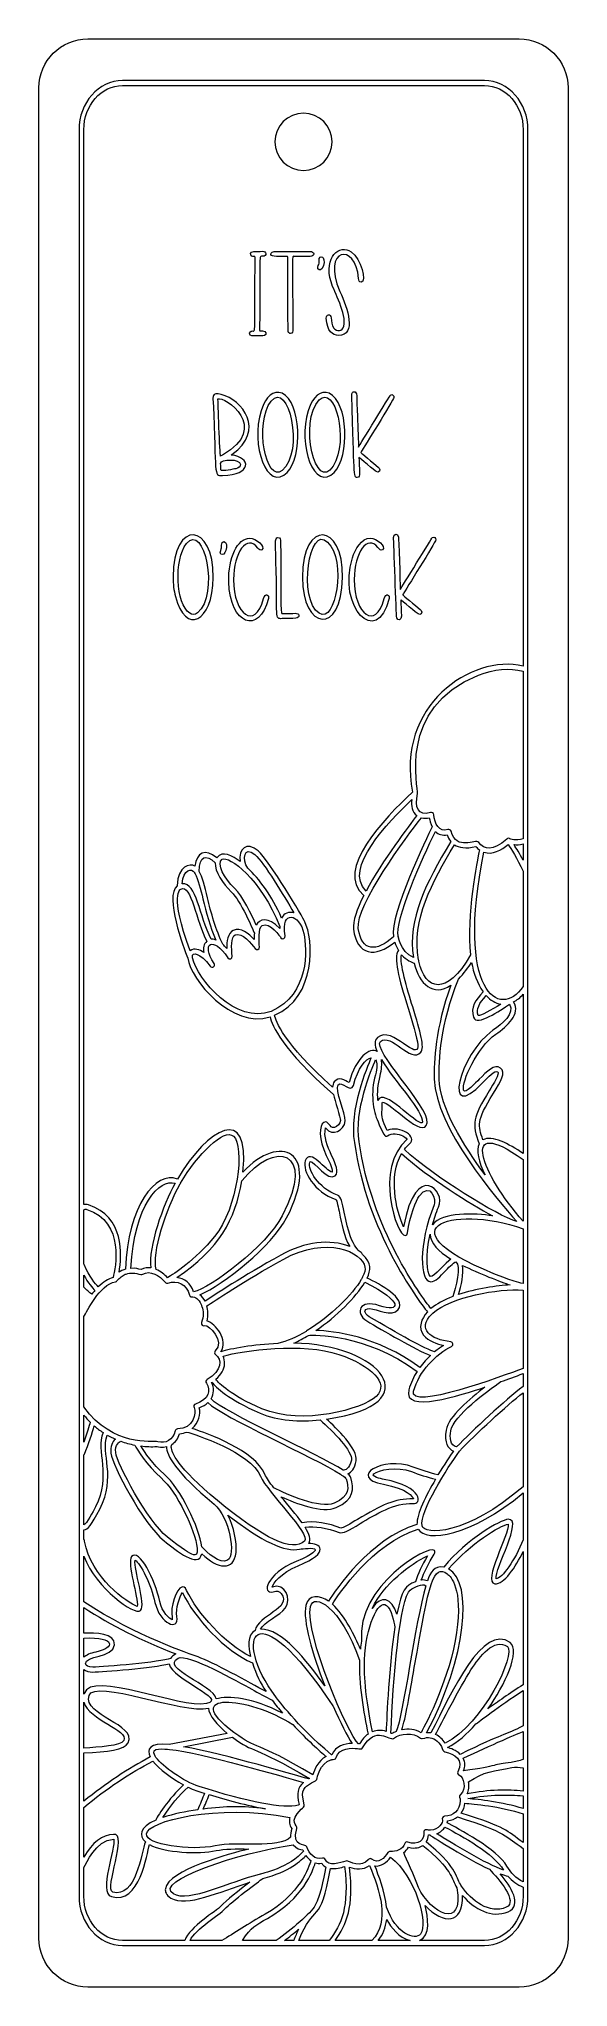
# Model space of a CAD drawing. Header units: inches. Extents: x 186 to 318, y 11 to 493.
import ezdxf

# ---------------------------------------------------------------- set-up
doc = ezdxf.new("R2010")
doc.units = ezdxf.units.IN
doc.header["$MEASUREMENT"] = 0
doc.layers.add('_U+0421_U+043B_U+043E_U+0439 1', color=7, linetype='Continuous')

msp = doc.modelspace()

# ---------------------------------------------------------------- linework, layer by layer
at = {"layer": '_U+0421_U+043B_U+043E_U+0439 1', "color": 1, "lineweight": 9, "true_color": 0xff0000}
for points, knots in [([(305.39, 493.2), (305.39, 493.2), (198.61, 493.2), (198.61, 493.2), (191.91, 493.2), (186.48, 487.77), (186.48, 481.07), (186.48, 481.07), (186.48, 22.93), (186.48, 22.93), (186.48, 16.23), (191.91, 10.8), (198.61, 10.8), (198.61, 10.8), (305.39, 10.8), (305.39, 10.8), (312.09, 10.8), (317.52, 16.23), (317.52, 22.93), (317.52, 22.93), (317.52, 481.07), (317.52, 481.07), (317.52, 487.77), (312.09, 493.2), (305.39, 493.2)], [0, 0, 0, 0, 1, 1, 1, 2, 2, 2, 3, 3, 3, 4, 4, 4, 5, 5, 5, 6, 6, 6, 7, 7, 7, 8, 8, 8, 8]), ([(252, 460.64), (248.09, 460.64), (244.91, 463.81), (244.91, 467.72), (244.91, 471.64), (248.09, 474.81), (252, 474.81), (255.91, 474.81), (259.09, 471.64), (259.09, 467.72), (259.09, 463.81), (255.91, 460.64), (252, 460.64)], [0, 0, 0, 0, 1, 1, 1, 2, 2, 2, 3, 3, 3, 4, 4, 4, 4])]:
    msp.add_open_spline(points, degree=3, knots=knots, dxfattribs=at)
at = {"layer": '_U+0421_U+043B_U+043E_U+0439 1', "color": 7, "lineweight": 9, "true_color": 0xffffff}
for points, knots in [([(307.6, 470.7), (307.6, 470.7), (307.6, 33.3), (307.6, 33.3), (307.6, 26.59), (302.77, 21.12), (296.82, 21.12), (283.47, 21.12), (219.71, 21.12), (207.18, 21.12), (201.24, 21.12), (196.4, 26.58), (196.4, 33.3), (196.4, 33.3), (196.4, 470.7), (196.4, 470.7), (196.4, 477.41), (201.23, 482.88), (207.18, 482.88), (207.18, 482.88), (296.82, 482.88), (296.82, 482.88), (302.77, 482.88), (307.6, 477.41), (307.6, 470.7)], [0, 0, 0, 0, 1, 1, 1, 2, 2, 2, 3, 3, 3, 4, 4, 4, 5, 5, 5, 6, 6, 6, 7, 7, 7, 8, 8, 8, 8]), ([(306.4, 470.7), (306.4, 476.75), (302.1, 481.68), (296.82, 481.68), (296.82, 481.68), (207.18, 481.68), (207.18, 481.68), (201.9, 481.68), (197.6, 476.75), (197.6, 470.7), (197.6, 470.7), (197.6, 204.56), (197.6, 204.56), (197.96, 204.64), (198.34, 204.63), (198.73, 204.48), (207.66, 201.6), (207.05, 191.95), (206.33, 187.79), (206.6, 187.98), (207.35, 188.46), (207.94, 188.55), (208.48, 204.17), (215.37, 213.05), (220.77, 210.88), (228.34, 223.65), (238.79, 229.55), (237.01, 212.61), (246.05, 222.33), (256.47, 218.01), (247.82, 201.26), (244.21, 194.28), (232.1, 184.62), (226.36, 182.23), (226.9, 181.79), (227.31, 181.22), (227.62, 180.61), (229.73, 182.03), (237.02, 186.86), (246.36, 192.04), (252.3, 195.34), (258.62, 196.11), (263.44, 194.17), (262, 196.66), (261.39, 199.87), (260.9, 202.42), (260.63, 203.82), (260.3, 205.56), (259.98, 205.81), (254.7, 207.63), (251.61, 212.92), (252.44, 215.39), (253.59, 218.81), (257.62, 212.65), (259.1, 212.62), (259.07, 212.66), (259.29, 213.45), (257.65, 216.7), (255.63, 220.69), (255.93, 224.27), (257.02, 224.88), (258.3, 225.61), (258.29, 223.37), (259.68, 223.68), (260.4, 223.84), (261.05, 224.6), (261.13, 225.38), (261.2, 226.12), (259.71, 230.35), (259.39, 231.84), (246.66, 243.05), (244.19, 248.97), (243.72, 251.03), (234.15, 248.05), (224.1, 260.25), (223.35, 265.57), (222.28, 268.27), (217.49, 280.84), (220.72, 283.5), (220.9, 288.57), (223.88, 289.05), (225.08, 288.38), (225.57, 291.71), (227.59, 292.84), (230.55, 290.44), (231.85, 292.35), (234.44, 290.92), (236.28, 289.53), (235.78, 292.6), (237.99, 294.59), (240.76, 292.12), (243.43, 289.74), (252.12, 275.5), (252.29, 274.54), (254.6, 270.47), (255.21, 255.82), (244.85, 251.45), (245.12, 250.07), (246.94, 244.6), (259.2, 233.61), (259.22, 234.14), (259.35, 234.6), (259.62, 234.95), (260.77, 236.43), (262.31, 235.3), (263.31, 234.76), (264.95, 240.92), (268.44, 243.63), (270.25, 242.49), (269.6, 243.99), (269.5, 245.2), (270.3, 245.9), (272.24, 247.58), (274.76, 245.82), (276.78, 244.41), (281.41, 241.17), (281.16, 242.54), (277.9, 253.16), (275.57, 260.76), (274.2, 265.7), (275.53, 267.51), (275.18, 268.09), (274.86, 268.77), (274.6, 269.58), (269.8, 265.54), (265.22, 266.27), (264.39, 272.76), (264.14, 274.72), (265.22, 277.74), (266.93, 281.1), (259.63, 287.43), (271.94, 300.1), (279.03, 306.72), (274.67, 328.02), (293.61, 340.95), (306.4, 337.9), (306.4, 337.9), (306.4, 470.7), (306.4, 470.7), (306.4, 470.7), (306.4, 470.7), (306.4, 470.7)], [0, 0, 0, 0, 1, 1, 1, 2, 2, 2, 3, 3, 3, 4, 4, 4, 5, 5, 5, 6, 6, 6, 7, 7, 7, 8, 8, 8, 9, 9, 9, 10, 10, 10, 11, 11, 11, 12, 12, 12, 13, 13, 13, 14, 14, 14, 15, 15, 15, 16, 16, 16, 17, 17, 17, 18, 18, 18, 19, 19, 19, 20, 20, 20, 21, 21, 21, 22, 22, 22, 23, 23, 23, 24, 24, 24, 25, 25, 25, 26, 26, 26, 27, 27, 27, 28, 28, 28, 29, 29, 29, 30, 30, 30, 31, 31, 31, 32, 32, 32, 33, 33, 33, 34, 34, 34, 35, 35, 35, 36, 36, 36, 37, 37, 37, 38, 38, 38, 39, 39, 39, 40, 40, 40, 41, 41, 41, 42, 42, 42, 43, 43, 43, 44, 44, 44, 45, 45, 45, 46, 46, 46, 47, 47, 47, 47]), ([(240.49, 419.67), (240.98, 419.67), (241.89, 419.64), (242.32, 419.76), (242.93, 419.94), (242.88, 420.89), (241.86, 420.89), (241.09, 420.88), (241.13, 420.8), (241.14, 421.6), (241.27, 440.68), (240.87, 439.37), (241.87, 439.38), (243.04, 439.39), (242.91, 440.72), (241.78, 440.62), (241.13, 440.56), (240.38, 440.56), (239.72, 440.56), (238.76, 440.54), (238.68, 439.73), (239.22, 439.44), (240.42, 438.8), (239.97, 441.59), (239.96, 430.88), (239.95, 418.8), (240.11, 421.26), (239.01, 420.82), (238.78, 420.73), (238.65, 420.56), (238.63, 420.33), (238.58, 419.53), (239.69, 419.67), (240.49, 419.67)], [0, 0, 0, 0, 1, 1, 1, 2, 2, 2, 3, 3, 3, 4, 4, 4, 5, 5, 5, 6, 6, 6, 7, 7, 7, 8, 8, 8, 9, 9, 9, 10, 10, 10, 11, 11, 11, 11]), ([(247.87, 439.35), (248.05, 439.35), (248.1, 439.29), (248.1, 439.14), (248.1, 438.84), (248.12, 421.02), (248.21, 420.73), (248.3, 420.44), (248.52, 420.27), (248.76, 420.27), (249.35, 420.27), (249.36, 420.79), (249.36, 421.37), (249.31, 440.85), (249, 439.34), (249.82, 439.35), (249.94, 439.35), (253.5, 439.35), (253.63, 439.35), (254.84, 439.36), (254.83, 440.61), (253.54, 440.58), (252.75, 440.58), (245.84, 440.59), (244.77, 440.56), (243.87, 440.54), (243.73, 439.9), (244.05, 439.58), (244.4, 439.22), (247.35, 439.35), (247.87, 439.35)], [0, 0, 0, 0, 1, 1, 1, 2, 2, 2, 3, 3, 3, 4, 4, 4, 5, 5, 5, 6, 6, 6, 7, 7, 7, 8, 8, 8, 9, 9, 9, 10, 10, 10, 10]), ([(256.61, 436.4), (257.19, 437.37), (257.18, 438.47), (256.91, 438.96), (256.69, 439.35), (256.1, 439.35), (255.92, 438.85), (255.84, 438.64), (255.87, 438.41), (255.87, 438.18), (255.93, 437.38), (255.64, 437.31), (255.51, 436.71), (255.38, 436.09), (256.2, 435.7), (256.61, 436.4)], [0, 0, 0, 0, 1, 1, 1, 2, 2, 2, 3, 3, 3, 4, 4, 4, 5, 5, 5, 5]), ([(260.67, 419.78), (265.23, 419.78), (262.9, 426.51), (261.03, 430.69), (256.28, 441.35), (265.02, 443.05), (265.65, 433.87), (265.69, 433.37), (265.78, 432.94), (266.3, 432.96), (267.74, 433.03), (266.24, 438.84), (263.82, 440.49), (260.92, 442.47), (256.96, 439.26), (258.83, 433.03), (259.62, 430.42), (262.73, 425.19), (262, 422.04), (261.72, 420.84), (260.2, 420.62), (259.48, 421.62), (258.98, 422.32), (258.93, 423.26), (258.85, 424.11), (258.75, 425.32), (257.6, 425.09), (257.65, 424.03), (257.82, 420.82), (259.27, 419.78), (260.67, 419.78)], [0, 0, 0, 0, 1, 1, 1, 2, 2, 2, 3, 3, 3, 4, 4, 4, 5, 5, 5, 6, 6, 6, 7, 7, 7, 8, 8, 8, 9, 9, 9, 10, 10, 10, 10]), ([(229.61, 403.4), (229.55, 404.57), (229.23, 405.77), (231.61, 405.18), (236.83, 403.89), (242.71, 396.35), (234.29, 390.31), (234.23, 390.26), (234.17, 390.22), (234.11, 390.16), (239.16, 389.63), (239.24, 385.24), (231.97, 385.09), (229.62, 385.03), (230.5, 385.19), (229.61, 403.4)], [0, 0, 0, 0, 1, 1, 1, 2, 2, 2, 3, 3, 3, 4, 4, 4, 5, 5, 5, 5]), ([(242.09, 402.66), (243.24, 405.2), (245.37, 406.72), (247.53, 404.93), (251.74, 401.44), (251.62, 387.93), (247.13, 385.17), (242.15, 382.1), (238.52, 394.77), (242.09, 402.66)], [0, 0, 0, 0, 1, 1, 1, 2, 2, 2, 3, 3, 3, 3]), ([(246.71, 386.32), (252.29, 390.98), (248.25, 408.95), (243.99, 403.51), (239.71, 398.13), (242.77, 383.04), (246.71, 386.32)], [0, 0, 0, 0, 1, 1, 1, 2, 2, 2, 2]), ([(258.8, 385.17), (253.79, 382.08), (250.21, 394.83), (253.75, 402.66), (254.9, 405.2), (257.04, 406.72), (259.19, 404.93), (263.4, 401.45), (263.29, 387.93), (258.8, 385.17)], [0, 0, 0, 0, 1, 1, 1, 2, 2, 2, 3, 3, 3, 3]), ([(255.91, 403.82), (250.7, 398.42), (255.07, 380.48), (259.34, 387.42), (263.39, 394.01), (259.7, 407.74), (255.91, 403.82)], [0, 0, 0, 0, 1, 1, 1, 2, 2, 2, 2]), ([(265.59, 392.11), (265.6, 395.43), (265.52, 393.82), (265.18, 404.84), (265.14, 406.25), (263.93, 406.06), (263.95, 405), (264.65, 385.35), (264.29, 384.61), (265.29, 384.61), (265.74, 384.61), (265.95, 385.13), (265.9, 385.56), (265.88, 385.74), (265.71, 389.39), (265.74, 389.57), (265.74, 389.57), (269.91, 386.12), (269.99, 386.07), (270.64, 385.67), (271.22, 386.38), (270.75, 386.95), (270.5, 387.24), (266.77, 390.3), (266.45, 390.58), (266.18, 390.81), (266.18, 390.81), (266.37, 391.1), (266.71, 391.65), (274.31, 403.82), (274.4, 404.45), (274.44, 404.69), (274.35, 404.89), (274.16, 405.03), (274.03, 405.12), (273.82, 405.19), (273.54, 405.01), (273.51, 405), (265.94, 392.62), (265.59, 392.11)], [0, 0, 0, 0, 1, 1, 1, 2, 2, 2, 3, 3, 3, 4, 4, 4, 5, 5, 5, 6, 6, 6, 7, 7, 7, 8, 8, 8, 9, 9, 9, 10, 10, 10, 11, 11, 11, 12, 12, 12, 13, 13, 13, 13]), ([(230.82, 404.05), (230.78, 403.99), (231.32, 390.06), (231.43, 389.92), (231.43, 389.92), (231.55, 389.95), (231.93, 390.15), (244.03, 396.98), (232.35, 404.95), (230.82, 404.05)], [0, 0, 0, 0, 1, 1, 1, 2, 2, 2, 3, 3, 3, 3]), ([(231.51, 387.6), (231.51, 387.46), (231.48, 386.45), (231.59, 386.36), (231.82, 386.14), (234.8, 386.66), (235.2, 386.78), (235.79, 386.95), (236.44, 387.25), (236.41, 387.86), (236.33, 389.36), (231.42, 389.14), (231.47, 388.1), (231.47, 388.1), (231.5, 387.6), (231.5, 387.6), (231.5, 387.6), (231.51, 387.6), (231.51, 387.6), (231.51, 387.6), (231.51, 387.6), (231.51, 387.6)], [0, 0, 0, 0, 1, 1, 1, 2, 2, 2, 3, 3, 3, 4, 4, 4, 5, 5, 5, 6, 6, 6, 7, 7, 7, 7]), ([(220.27, 355.12), (219.88, 356.62), (219.69, 358.23), (219.69, 359.91), (219.74, 374.48), (229.83, 373.31), (229.65, 359.87), (229.47, 348.58), (222.71, 345.6), (220.27, 355.12)], [0, 0, 0, 0, 1, 1, 1, 2, 2, 2, 3, 3, 3, 3]), ([(223.81, 350.97), (224.43, 350.56), (225.16, 350.59), (225.73, 351.06), (231.22, 355.65), (227.39, 373.76), (223.01, 368.25), (219.88, 364.31), (220.39, 353.26), (223.81, 350.97)], [0, 0, 0, 0, 1, 1, 1, 2, 2, 2, 3, 3, 3, 3]), ([(257.98, 368.6), (253.29, 373.16), (250.63, 354.46), (255.85, 350.97), (260.01, 348.18), (262.68, 364.01), (257.98, 368.6)], [0, 0, 0, 0, 1, 1, 1, 2, 2, 2, 2]), ([(261.68, 359.87), (261.46, 345.27), (251.69, 346.82), (251.73, 359.91), (251.76, 374.32), (261.87, 373.48), (261.68, 359.87)], [0, 0, 0, 0, 1, 1, 1, 2, 2, 2, 2]), ([(231.72, 367.85), (231.74, 367.36), (231.74, 367.07), (231.49, 366.56), (231.06, 365.64), (231.85, 365.28), (232.28, 365.65), (232.64, 365.97), (233.05, 366.95), (232.92, 368), (232.8, 368.95), (231.69, 369.02), (231.72, 367.85)], [0, 0, 0, 0, 1, 1, 1, 2, 2, 2, 3, 3, 3, 4, 4, 4, 4]), ([(242.11, 354.62), (239.99, 346.74), (234.69, 350.53), (234.69, 359.36), (234.7, 366.03), (237.98, 370.76), (240.71, 367.1), (240.98, 366.73), (241.31, 366.46), (241.69, 366.73), (242.69, 367.45), (240.26, 369.59), (238.69, 369.59), (235.68, 369.58), (233.33, 364.75), (233.49, 358.75), (233.76, 348.15), (241.03, 345.53), (243.34, 354.65), (243.57, 355.54), (242.48, 356.09), (242.11, 354.62)], [0, 0, 0, 0, 1, 1, 1, 2, 2, 2, 3, 3, 3, 4, 4, 4, 5, 5, 5, 6, 6, 6, 7, 7, 7, 7]), ([(247.06, 350.9), (246.17, 350.91), (246.46, 350.24), (246.34, 368.71), (246.34, 369.25), (246.23, 369.76), (245.68, 369.74), (244.75, 369.72), (245.09, 368.39), (245.23, 361.39), (245.51, 348.72), (244.78, 349.66), (247.12, 349.66), (248.12, 349.66), (249.12, 349.7), (250.12, 349.77), (250.54, 349.8), (250.9, 350.07), (250.85, 350.47), (250.75, 351.3), (249.71, 350.85), (247.06, 350.9)], [0, 0, 0, 0, 1, 1, 1, 2, 2, 2, 3, 3, 3, 4, 4, 4, 5, 5, 5, 6, 6, 6, 7, 7, 7, 7]), ([(271.99, 354.62), (269.88, 346.74), (264.58, 350.53), (264.58, 359.36), (264.58, 366.11), (267.85, 370.54), (270.44, 367.29), (270.79, 366.85), (271.11, 366.4), (271.58, 366.73), (272.58, 367.45), (270.16, 369.59), (268.58, 369.59), (266.3, 369.59), (264.79, 366.9), (264.13, 364.72), (260.33, 352.39), (270.13, 342.39), (273.23, 354.65), (273.45, 355.54), (272.37, 356.09), (271.99, 354.62)], [0, 0, 0, 0, 1, 1, 1, 2, 2, 2, 3, 3, 3, 4, 4, 4, 5, 5, 5, 6, 6, 6, 7, 7, 7, 7]), ([(275.1, 349.82), (275.23, 349.02), (276.38, 349.25), (276.26, 350.29), (276.21, 350.73), (276.1, 354.29), (276.1, 354.31), (276.1, 354.3), (280.27, 350.86), (280.36, 350.81), (281.01, 350.41), (281.58, 351.12), (281.11, 351.69), (280.85, 352), (277.14, 355.03), (276.81, 355.32), (276.55, 355.55), (276.55, 355.55), (276.73, 355.84), (277.07, 356.39), (284.67, 368.55), (284.76, 369.19), (284.83, 369.66), (284.38, 370.05), (283.9, 369.75), (283.9, 369.75), (276.2, 357.21), (275.95, 356.85), (275.96, 358.63), (275.53, 369.75), (275.52, 369.85), (275.36, 370.91), (274.29, 370.77), (274.3, 369.74), (274.33, 369.01), (274.98, 350.55), (275.1, 349.82)], [0, 0, 0, 0, 1, 1, 1, 2, 2, 2, 3, 3, 3, 4, 4, 4, 5, 5, 5, 6, 6, 6, 7, 7, 7, 8, 8, 8, 9, 9, 9, 10, 10, 10, 11, 11, 11, 12, 12, 12, 12]), ([(306.4, 336.66), (302.95, 337.55), (299.23, 337.22), (295.31, 335.65), (275.02, 327.54), (280.53, 307.36), (280.27, 306.36), (279.47, 302.92), (280.32, 300.71), (283.47, 301.63), (283.83, 301.75), (284.22, 301.5), (284.25, 301.11), (284.44, 298.92), (285.58, 296.64), (287.78, 297.42), (288.11, 297.54), (288.47, 297.35), (288.56, 297.01), (289.9, 291.99), (294.64, 295.23), (295.4, 294.23), (296.76, 292.47), (298.91, 291.94), (302.34, 295.08), (302.39, 295.13), (302.44, 295.17), (302.51, 295.2), (302.51, 295.2), (302.51, 295.2), (302.51, 295.2), (302.68, 295.28), (302.88, 295.28), (303.04, 295.19), (303.15, 295.14), (304.56, 294.52), (306.4, 295.14), (306.4, 295.14), (306.4, 336.66), (306.4, 336.66)], [0, 0, 0, 0, 1, 1, 1, 2, 2, 2, 3, 3, 3, 4, 4, 4, 5, 5, 5, 6, 6, 6, 7, 7, 7, 8, 8, 8, 9, 9, 9, 10, 10, 10, 11, 11, 11, 12, 12, 12, 13, 13, 13, 13]), ([(278.81, 304.84), (273.05, 299.26), (261.69, 287.75), (267.5, 282.18), (271.55, 289.73), (278.28, 298.56), (280.08, 300.88), (278.88, 301.77), (278.67, 303.35), (278.81, 304.84)], [0, 0, 0, 0, 1, 1, 1, 2, 2, 2, 3, 3, 3, 3]), ([(283.88, 298.11), (283.47, 298.9), (283.26, 299.75), (283.15, 300.33), (282.65, 300.25), (281.92, 300.19), (281.2, 300.37), (277.62, 295.75), (264.84, 278.66), (265.58, 272.91), (266.32, 267.1), (270.1, 267.11), (274.26, 270.87), (273.44, 276.6), (282.57, 295.45), (283.88, 298.11)], [0, 0, 0, 0, 1, 1, 1, 2, 2, 2, 3, 3, 3, 4, 4, 4, 5, 5, 5, 5]), ([(275.49, 270.81), (275.25, 271.81), (275.94, 267.08), (279.21, 265.71), (277.8, 275.39), (282.19, 283.96), (288.46, 294.46), (288.05, 294.97), (287.77, 295.55), (287.58, 296.12), (286.42, 295.88), (285.42, 296.19), (284.66, 296.98), (281.41, 290.3), (274.51, 274.87), (275.49, 270.81)], [0, 0, 0, 0, 1, 1, 1, 2, 2, 2, 3, 3, 3, 4, 4, 4, 5, 5, 5, 5]), ([(230.14, 289.21), (227.74, 291.33), (226.24, 291.01), (226.17, 287.08), (226.9, 285.69), (227.55, 283.45), (228.21, 280.54), (229.02, 276.95), (230.41, 272.38), (231.98, 269.06), (232.4, 268.71), (232.53, 268.51), (232.99, 267.98), (232.97, 269.67), (233.23, 271.81), (234.6, 272.45), (236.46, 273.32), (238.5, 271.61), (239.78, 270.19), (239.77, 270.69), (239.78, 271.24), (239.83, 271.77), (239.38, 272.86), (236.48, 279.72), (234.1, 282.02), (232.07, 284), (229.99, 287.07), (230.14, 289.21)], [0, 0, 0, 0, 1, 1, 1, 2, 2, 2, 3, 3, 3, 4, 4, 4, 5, 5, 5, 6, 6, 6, 7, 7, 7, 8, 8, 8, 9, 9, 9, 9]), ([(231.89, 290.08), (230.26, 289.08), (232.5, 285.25), (234.94, 282.88), (236.95, 280.93), (239.19, 276.24), (240.3, 273.72), (241.02, 275.25), (243.26, 276.01), (246.14, 272.91), (246.14, 273.08), (246.14, 273.26), (246.15, 273.45), (241.54, 285.19), (233.44, 291.03), (231.89, 290.08)], [0, 0, 0, 0, 1, 1, 1, 2, 2, 2, 3, 3, 3, 4, 4, 4, 5, 5, 5, 5]), ([(238.2, 287.89), (241.03, 285.21), (244.18, 281.01), (246.59, 275.51), (247.19, 276.77), (248.37, 277.1), (249.64, 276.79), (247.15, 281.06), (242.24, 289.19), (239.96, 291.22), (237.23, 293.66), (236.78, 289.95), (238.2, 287.89)], [0, 0, 0, 0, 1, 1, 1, 2, 2, 2, 3, 3, 3, 4, 4, 4, 4]), ([(295.57, 292.39), (295.26, 292.61), (294.97, 292.88), (294.7, 293.2), (292.12, 292.64), (290.46, 292.95), (289.38, 293.65), (283.91, 284.42), (278.65, 275.07), (280.5, 265.14), (280.55, 265.04), (280.57, 264.94), (280.56, 264.83), (282.04, 257.65), (287.5, 255.98), (293.37, 266.38), (292.29, 276.11), (295.02, 289.78), (295.57, 292.39)], [0, 0, 0, 0, 1, 1, 1, 2, 2, 2, 3, 3, 3, 4, 4, 4, 5, 5, 5, 6, 6, 6, 6]), ([(306.4, 287.12), (304.9, 290.31), (303.37, 292.71), (302.67, 293.74), (301.02, 292.29), (298.77, 291.12), (296.68, 291.81), (289.68, 257.37), (300.54, 250), (306.4, 258.57), (306.4, 258.57), (306.4, 287.12), (306.4, 287.12)], [0, 0, 0, 0, 1, 1, 1, 2, 2, 2, 3, 3, 3, 4, 4, 4, 4]), ([(306.4, 293.88), (305.55, 293.65), (304.77, 293.62), (304.15, 293.69), (304.73, 292.79), (305.53, 291.47), (306.4, 289.82), (306.4, 289.82), (306.4, 293.88), (306.4, 293.88)], [0, 0, 0, 0, 1, 1, 1, 2, 2, 2, 3, 3, 3, 3]), ([(225.14, 286.49), (225.07, 286.68), (224.99, 286.78), (224.99, 286.78), (224.28, 287.99), (222.3, 287.63), (221.95, 284), (225.61, 284.35), (226.1, 276.06), (229.17, 270.26), (229.34, 270.28), (229.88, 270.3), (230.25, 270.06), (228.96, 273.22), (227.81, 277.03), (227.08, 280.25), (226.55, 282.62), (225.78, 285.17), (225.14, 286.49)], [0, 0, 0, 0, 1, 1, 1, 2, 2, 2, 3, 3, 3, 4, 4, 4, 5, 5, 5, 6, 6, 6, 6]), ([(221.61, 282.66), (221.61, 282.66), (218.65, 281.56), (223.92, 267.43), (225.01, 268.15), (226.24, 267.75), (227.31, 266.99), (227.09, 268.06), (227.23, 269.08), (228.08, 269.76), (225.46, 274.48), (224.23, 284.1), (221.61, 282.66)], [0, 0, 0, 0, 1, 1, 1, 2, 2, 2, 3, 3, 3, 4, 4, 4, 4]), ([(224.48, 265.98), (224.52, 265.88), (224.54, 265.78), (224.53, 265.67), (225.61, 260.36), (235.32, 249.06), (243.98, 252.39), (253.58, 256.59), (252.85, 267.93), (252.1, 271.69), (251.11, 276.51), (246.29, 277.83), (247.49, 271.08), (247.6, 270.45), (246.75, 270.11), (246.4, 270.65), (246.37, 270.69), (243.64, 274.75), (241.73, 273.65), (240.77, 273.11), (240.97, 269.5), (241.11, 268.38), (241.19, 267.76), (240.37, 267.45), (240.02, 267.97), (239.25, 269.09), (236.71, 272.12), (235.11, 271.36), (234.12, 270.9), (234.07, 267.99), (234.35, 266.07), (234.44, 265.44), (233.6, 265.11), (233.25, 265.66), (229.59, 271.3), (226.53, 269.2), (229.87, 264.27), (230.31, 263.62), (229.34, 262.95), (228.89, 263.58), (226.36, 267.14), (224.38, 267.03), (224.48, 265.98)], [0, 0, 0, 0, 1, 1, 1, 2, 2, 2, 3, 3, 3, 4, 4, 4, 5, 5, 5, 6, 6, 6, 7, 7, 7, 8, 8, 8, 9, 9, 9, 10, 10, 10, 11, 11, 11, 12, 12, 12, 13, 13, 13, 14, 14, 14, 14]), ([(281.05, 242.27), (278.66, 239.44), (273.62, 247.18), (271.08, 244.98), (268.83, 243.03), (283.21, 228.77), (282.64, 224.83), (281.96, 220.18), (273.19, 230.34), (271.53, 229.89), (271.53, 229.89), (271.48, 228.39), (271.46, 228.13), (271.32, 226.15), (271.42, 225.6), (272.74, 222.9), (275.89, 224.34), (280.52, 221.19), (278.24, 219.63), (277.78, 219.2), (277.36, 218.73), (276.98, 218.22), (284.36, 211.41), (299.88, 201.87), (304.86, 200.33), (299.79, 205.97), (284.73, 223.68), (284.39, 235.6), (284.26, 239.88), (284.66, 248.38), (288.48, 258.87), (284.1, 255.97), (280.6, 259.17), (279.45, 264.37), (278.78, 264.54), (277.48, 265.04), (276.31, 266.42), (275.7, 264.43), (277.69, 257.95), (279.05, 253.51), (281.01, 247.13), (282.06, 243.46), (281.05, 242.27)], [0, 0, 0, 0, 1, 1, 1, 2, 2, 2, 3, 3, 3, 4, 4, 4, 5, 5, 5, 6, 6, 6, 7, 7, 7, 8, 8, 8, 9, 9, 9, 10, 10, 10, 11, 11, 11, 12, 12, 12, 13, 13, 13, 14, 14, 14, 14]), ([(296.48, 257.27), (295.02, 259.3), (294.08, 261.98), (293.63, 264.52), (292.89, 263.38), (291.74, 261.77), (290.35, 260.41), (285.91, 249.22), (285.46, 240.09), (285.59, 235.64), (285.79, 228.65), (291.48, 219.33), (296.99, 211.89), (295.37, 215.2), (294.69, 218.02), (295.51, 219.61), (293.66, 224.62), (293.91, 226.06), (298.01, 232.75), (299.05, 234.44), (300.62, 237.01), (300.1, 237.4), (299.42, 237.92), (297.74, 236.16), (296.4, 234.75), (286.35, 224.23), (290.39, 241.73), (298.92, 247.71), (301.17, 249.28), (304.42, 251.88), (302.99, 254.17), (300.88, 252.73), (294.77, 248.57), (294.14, 250.93), (293.24, 253.38), (294.69, 255.21), (296.48, 257.27)], [0, 0, 0, 0, 1, 1, 1, 2, 2, 2, 3, 3, 3, 4, 4, 4, 5, 5, 5, 6, 6, 6, 7, 7, 7, 8, 8, 8, 9, 9, 9, 10, 10, 10, 11, 11, 11, 12, 12, 12, 12]), ([(306.4, 256.64), (305.66, 255.81), (304.87, 255.15), (304.05, 254.74), (305.86, 251.72), (302.51, 248.76), (299.61, 246.73), (294.94, 243.45), (291.12, 234.98), (291.66, 232.9), (291.95, 231.82), (294.75, 234.77), (295.53, 235.58), (297.38, 237.52), (299.29, 239.52), (300.83, 238.35), (302.21, 237.3), (300.87, 235.13), (299.03, 232.12), (294.66, 224.97), (295.26, 224.28), (296.44, 220.59), (298.65, 221.84), (302.86, 219.62), (306.4, 217.2), (306.4, 217.2), (306.4, 256.64), (306.4, 256.64)], [0, 0, 0, 0, 1, 1, 1, 2, 2, 2, 3, 3, 3, 4, 4, 4, 5, 5, 5, 6, 6, 6, 7, 7, 7, 8, 8, 8, 9, 9, 9, 9]), ([(295.26, 251.37), (295.94, 251.33), (298.4, 252.63), (300.85, 254.2), (299.54, 254.42), (298.32, 255.15), (297.25, 256.32), (295.52, 254.31), (294.67, 253.07), (295.26, 251.37)], [0, 0, 0, 0, 1, 1, 1, 2, 2, 2, 3, 3, 3, 3]), ([(259.86, 211.7), (258.11, 210.11), (254.66, 215.34), (253.66, 215.2), (253.66, 215.19), (253.62, 215.14), (253.58, 215.01), (253.01, 213.3), (255.58, 208.59), (260.45, 206.91), (261.34, 206.51), (261.62, 205.05), (262.08, 202.64), (264.03, 192.47), (266.28, 193.21), (266.63, 192.21), (268.96, 190.05), (268.69, 188.29), (267.76, 186.37), (270.87, 184.87), (277.57, 181.33), (275.45, 178.59), (273.91, 176.6), (270.11, 178.79), (268.4, 178.79), (266.65, 178.79), (267.04, 177.55), (268.3, 176.8), (275.1, 172.74), (282.54, 168.58), (284.47, 168.09), (285.29, 168.77), (286.06, 169.29), (286.68, 169.68), (285.13, 170.04), (282.9, 170.78), (281.76, 172.23), (280.35, 174.03), (281.11, 176.31), (282.69, 177.99), (280.41, 180.88), (267.6, 197.97), (264.62, 219.93), (263.2, 227.85), (267.72, 238.56), (268.78, 240.9), (267.44, 240.7), (265.48, 238.47), (264.37, 234.07), (263.64, 232.09), (261.46, 235.35), (260.57, 234.2), (259.62, 232.98), (262.5, 227.14), (262.32, 225.26), (262.09, 222.93), (259.12, 221.25), (257.49, 223.54), (256.26, 219.44), (261.82, 213.48), (259.86, 211.7)], [0, 0, 0, 0, 1, 1, 1, 2, 2, 2, 3, 3, 3, 4, 4, 4, 5, 5, 5, 6, 6, 6, 7, 7, 7, 8, 8, 8, 9, 9, 9, 10, 10, 10, 11, 11, 11, 12, 12, 12, 13, 13, 13, 14, 14, 14, 15, 15, 15, 16, 16, 16, 17, 17, 17, 18, 18, 18, 19, 19, 19, 20, 20, 20, 20]), ([(269.8, 236.69), (270.33, 238.51), (270.26, 239.74), (269.87, 240.39), (268.88, 238.17), (264.45, 227.63), (265.8, 220.12), (268.73, 198.59), (281.2, 181.83), (283.57, 178.81), (284.9, 179.92), (286.73, 180.92), (288.99, 181.78), (289.64, 183.66), (291.17, 189.58), (289.74, 190.36), (289.24, 190.36), (287.55, 188.53), (287.2, 188.17), (285.83, 186.73), (284.65, 185.48), (283.56, 185.47), (280.77, 185.38), (280.38, 194.73), (284.36, 204.46), (284.92, 205.56), (283.56, 210.47), (280.64, 206.66), (279.95, 205.75), (278.3, 201.71), (277.76, 197.55), (277.72, 197.14), (277.45, 196.94), (277.2, 196.9), (275.15, 196.52), (269.39, 213.73), (277.63, 220.68), (277.62, 220.75), (277.36, 221.16), (276.59, 221.55), (275.48, 222.1), (273.89, 222.33), (272.84, 221.57), (272.7, 221.47), (272.52, 221.44), (272.35, 221.48), (271.82, 221.61), (270.67, 224.58), (270.48, 225.08), (269.21, 227.7), (268.53, 232.27), (269.8, 236.69)], [0, 0, 0, 0, 1, 1, 1, 2, 2, 2, 3, 3, 3, 4, 4, 4, 5, 5, 5, 6, 6, 6, 7, 7, 7, 8, 8, 8, 9, 9, 9, 10, 10, 10, 11, 11, 11, 12, 12, 12, 13, 13, 13, 14, 14, 14, 15, 15, 15, 16, 16, 16, 17, 17, 17, 17]), ([(270.44, 230.35), (271.83, 233.77), (279.79, 224.27), (281.41, 224.82), (281.4, 224.83), (281.43, 224.88), (281.45, 225), (281.81, 227.5), (274.59, 235), (271.31, 240.45), (271.46, 239.44), (271.37, 238.1), (270.96, 236.4), (270.46, 234.29), (270.24, 232.33), (270.44, 230.35)], [0, 0, 0, 0, 1, 1, 1, 2, 2, 2, 3, 3, 3, 4, 4, 4, 5, 5, 5, 5]), ([(306.4, 215.74), (290.23, 227.17), (296.14, 211.96), (306.4, 200.45), (306.4, 200.45), (306.4, 215.74), (306.4, 215.74)], [0, 0, 0, 0, 1, 1, 1, 2, 2, 2, 2]), ([(234.67, 221.51), (232.35, 223.52), (225.71, 217.03), (221.57, 209.85), (221.54, 209.79), (221.5, 209.73), (221.49, 209.72), (217.93, 203.48), (214.42, 192.49), (215.52, 188.5), (216.67, 188.02), (217.66, 187.19), (218.33, 186.45), (219.83, 187.35), (225.11, 190.72), (229.97, 196.64), (235.78, 203.72), (237.47, 219.07), (234.67, 221.51)], [0, 0, 0, 0, 1, 1, 1, 2, 2, 2, 3, 3, 3, 4, 4, 4, 5, 5, 5, 6, 6, 6, 6]), ([(220.61, 186.48), (222.56, 186.25), (224.07, 185.1), (224.77, 182.95), (228.93, 183.87), (242.81, 194.16), (246.75, 201.81), (255.23, 218.21), (244.82, 220.64), (236.72, 210.43), (235.15, 200.86), (231.13, 193.55), (220.61, 186.48)], [0, 0, 0, 0, 1, 1, 1, 2, 2, 2, 3, 3, 3, 4, 4, 4, 4]), ([(298.81, 201.75), (293.42, 204.81), (283.06, 211.02), (276.31, 217.2), (273.04, 211.62), (274.84, 203.23), (276.78, 199.03), (279.86, 215.83), (287.42, 207.8), (285.45, 203.96), (284.83, 202.44), (284.33, 200.97), (283.93, 199.57), (286.32, 202.8), (294.52, 202.45), (298.81, 201.75)], [0, 0, 0, 0, 1, 1, 1, 2, 2, 2, 3, 3, 3, 4, 4, 4, 5, 5, 5, 5]), ([(220.18, 209.83), (216.43, 211.1), (210.07, 204.54), (209.24, 188.74), (210.43, 188.9), (211.05, 188.64), (211.78, 188.45), (212.59, 188.88), (213.42, 188.99), (214.22, 188.87), (213.43, 194.01), (217.25, 204.53), (220.18, 209.83)], [0, 0, 0, 0, 1, 1, 1, 2, 2, 2, 3, 3, 3, 4, 4, 4, 4]), ([(197.6, 189.81), (197.67, 189.75), (197.73, 189.68), (197.76, 189.59), (198.89, 186.7), (200.45, 184.9), (201.18, 184.16), (202.4, 185.36), (203.66, 186.18), (204.85, 186.53), (205.41, 188.68), (207.91, 200.26), (198.34, 203.34), (198.05, 203.45), (197.82, 203.43), (197.6, 203.29), (197.6, 203.29), (197.6, 189.81), (197.6, 189.81), (197.6, 189.81), (197.6, 189.81), (197.6, 189.81)], [0, 0, 0, 0, 1, 1, 1, 2, 2, 2, 3, 3, 3, 4, 4, 4, 5, 5, 5, 6, 6, 6, 7, 7, 7, 7]), ([(306.4, 198.55), (288.55, 204.92), (269.77, 198.47), (302.04, 186.32), (303.48, 185.78), (304.94, 185.35), (306.4, 184.99), (306.4, 184.99), (306.4, 198.55), (306.4, 198.55)], [0, 0, 0, 0, 1, 1, 1, 2, 2, 2, 3, 3, 3, 3]), ([(246.95, 190.99), (237.26, 185.62), (229.8, 180.63), (228.06, 179.46), (228.36, 178.39), (228.44, 177.12), (228.11, 175.72), (230.16, 175.11), (233.55, 171.03), (231.52, 168.1), (234.07, 168.89), (239.63, 169.88), (245.67, 170.17), (247.88, 170.65), (250.28, 171.74), (252.65, 173.17), (252.73, 173.26), (252.83, 173.32), (252.94, 173.35), (258.65, 176.86), (264.14, 182.29), (266.3, 186.02), (266.3, 186.02), (266.5, 186.38), (266.65, 186.66), (267.13, 187.63), (267.35, 188.45), (267.23, 189.06), (266.5, 192.79), (257.82, 197.03), (246.95, 190.99)], [0, 0, 0, 0, 1, 1, 1, 2, 2, 2, 3, 3, 3, 4, 4, 4, 5, 5, 5, 6, 6, 6, 7, 7, 7, 8, 8, 8, 9, 9, 9, 10, 10, 10, 10]), ([(283.34, 197.23), (282.13, 191.68), (282.58, 187.61), (283.47, 186.71), (284.34, 186.66), (287.32, 190.21), (288.53, 191.07), (285.31, 193.02), (283.5, 195), (283.34, 197.23)], [0, 0, 0, 0, 1, 1, 1, 2, 2, 2, 3, 3, 3, 3]), ([(197.6, 154.44), (204.92, 144.43), (214.58, 146.15), (215.95, 145.81), (217.82, 145.34), (219.68, 146.18), (220.24, 148.53), (220.3, 148.8), (220.55, 148.98), (220.82, 148.99), (224.62, 149), (225.66, 153.04), (224.9, 154.27), (224.7, 154.6), (224.86, 155.04), (225.22, 155.16), (228.54, 156.28), (229.18, 158.52), (227.94, 160.36), (227.75, 160.65), (227.83, 161.03), (228.12, 161.21), (231.95, 163.53), (231.78, 166.26), (230.21, 167.42), (229.9, 167.64), (229.88, 168.09), (230.15, 168.34), (232.62, 170.63), (228.56, 174.87), (227.56, 174.6), (227.09, 174.39), (226.59, 174.84), (226.76, 175.34), (227.28, 176.89), (227.2, 178.27), (226.85, 179.34), (226.79, 179.44), (226.75, 179.51), (226.74, 179.65), (226.39, 180.54), (225.57, 181.69), (224.63, 181.71), (224.09, 181.63), (223.96, 181.82), (223.96, 181.82), (223.85, 181.9), (223.78, 182.02), (223.75, 182.15), (223.05, 184.95), (220.8, 185.83), (218.39, 185.12), (218.15, 185.04), (217.89, 185.12), (217.73, 185.32), (216.38, 187), (214.03, 188.44), (212.17, 187.29), (212.03, 187.2), (211.85, 187.18), (211.69, 187.23), (210.34, 187.61), (209.16, 187.76), (208.05, 187.36), (208.05, 187.36), (207.93, 187.32), (207.85, 187.29), (207.16, 187), (206.48, 186.48), (205.8, 185.66), (205.68, 185.51), (205.62, 185.49), (205.46, 185.45), (201.49, 184.79), (198.31, 177.87), (197.6, 176.87), (197.6, 176.87), (197.6, 154.44), (197.6, 154.44), (197.6, 154.44), (197.6, 154.44), (197.6, 154.44)], [0, 0, 0, 0, 1, 1, 1, 2, 2, 2, 3, 3, 3, 4, 4, 4, 5, 5, 5, 6, 6, 6, 7, 7, 7, 8, 8, 8, 9, 9, 9, 10, 10, 10, 11, 11, 11, 12, 12, 12, 13, 13, 13, 14, 14, 14, 15, 15, 15, 16, 16, 16, 17, 17, 17, 18, 18, 18, 19, 19, 19, 20, 20, 20, 21, 21, 21, 22, 22, 22, 23, 23, 23, 24, 24, 24, 25, 25, 25, 26, 26, 26, 27, 27, 27, 27]), ([(290.42, 182.29), (294.54, 183.65), (300.14, 184.55), (303.15, 184.65), (301.12, 185.33), (295.17, 187.62), (291.41, 189.49), (291.73, 187.48), (291.09, 184.48), (290.42, 182.29)], [0, 0, 0, 0, 1, 1, 1, 2, 2, 2, 3, 3, 3, 3]), ([(197.6, 184.12), (198.25, 183.43), (198.91, 182.84), (199.57, 182.35), (199.83, 182.68), (200.09, 182.99), (200.35, 183.29), (199.74, 183.9), (198.63, 185.15), (197.6, 187.08), (197.6, 187.08), (197.6, 184.12), (197.6, 184.12)], [0, 0, 0, 0, 1, 1, 1, 2, 2, 2, 3, 3, 3, 4, 4, 4, 4]), ([(280.8, 164.24), (281.64, 165.39), (282.54, 166.37), (283.43, 167.19), (279.94, 168.53), (271.51, 173.48), (267.68, 175.77), (264.63, 177.6), (265.83, 181.3), (270.79, 179.51), (275.88, 177.67), (277.03, 180.6), (267.18, 185.31), (264.98, 181.63), (260.19, 176.86), (255.09, 173.38), (259.45, 173.24), (270.18, 172.05), (280.8, 164.24)], [0, 0, 0, 0, 1, 1, 1, 2, 2, 2, 3, 3, 3, 4, 4, 4, 5, 5, 5, 6, 6, 6, 6]), ([(306.4, 183.37), (300.32, 183.85), (288.48, 181.71), (284.01, 177.64), (283.95, 177.54), (283.87, 177.46), (283.76, 177.4), (280.1, 173.79), (283.4, 171.11), (288.49, 170.58), (289.1, 170.52), (289.23, 169.7), (288.69, 169.44), (284.8, 167.6), (280.59, 163.19), (279.25, 158.36), (277.88, 153.38), (301.52, 162.16), (306.4, 163.98), (306.4, 163.98), (306.4, 183.37), (306.4, 183.37), (306.4, 183.37), (306.4, 183.37), (306.4, 183.37)], [0, 0, 0, 0, 1, 1, 1, 2, 2, 2, 3, 3, 3, 4, 4, 4, 5, 5, 5, 6, 6, 6, 7, 7, 7, 8, 8, 8, 8]), ([(232.45, 165.17), (232.39, 163.81), (231.64, 162.47), (230.29, 161.3), (231.1, 160.26), (233.91, 157.35), (241.72, 154.01), (251.72, 149.75), (266.72, 153.93), (270, 157.05), (273.42, 160.3), (268.68, 164.7), (260.76, 167.46), (252.04, 170.49), (236.86, 168.43), (232.07, 167.01), (232.35, 166.45), (232.48, 165.82), (232.45, 165.17)], [0, 0, 0, 0, 1, 1, 1, 2, 2, 2, 3, 3, 3, 4, 4, 4, 5, 5, 5, 6, 6, 6, 6]), ([(278.1, 158.67), (278.57, 160.4), (279.29, 161.92), (280.13, 163.25), (267.31, 172.68), (254.38, 172.24), (253.22, 172.18), (252, 171.43), (250.77, 170.77), (249.57, 170.24), (270.68, 170.03), (283.99, 155.18), (257.68, 151.42), (260.12, 149.25), (265.56, 144), (265.04, 141.09), (264.69, 139.15), (263.8, 138.27), (263.01, 137.88), (263.42, 137.52), (263.65, 137.22), (263.72, 136.96), (264.47, 134.22), (264.75, 131.59), (260.05, 129.51), (256.69, 128.02), (250.03, 130.6), (246.42, 132.23), (248.22, 130.07), (250.27, 127.72), (251.67, 125.74), (254.67, 126.37), (258.34, 125.62), (261.22, 124.47), (261.66, 124.34), (263.72, 125.59), (265.38, 126.59), (271.43, 130.23), (274.51, 131.69), (279.23, 131.69), (279.12, 132.19), (277.75, 134.18), (271.78, 135.31), (262.79, 137.01), (271.67, 142.43), (279.14, 139.57), (281.08, 138.83), (283.21, 138.15), (285.31, 137.6), (286.85, 140.15), (288.34, 142.36), (289.14, 143.53), (287.84, 144.06), (286.75, 145.54), (287.3, 148.73), (287.87, 152.03), (293.26, 156.59), (296.93, 159.35), (291.04, 157.39), (276.44, 152.68), (278.1, 158.67)], [0, 0, 0, 0, 1, 1, 1, 2, 2, 2, 3, 3, 3, 4, 4, 4, 5, 5, 5, 6, 6, 6, 7, 7, 7, 8, 8, 8, 9, 9, 9, 10, 10, 10, 11, 11, 11, 12, 12, 12, 13, 13, 13, 14, 14, 14, 15, 15, 15, 16, 16, 16, 17, 17, 17, 18, 18, 18, 19, 19, 19, 20, 20, 20, 20]), ([(229.1, 156.43), (232.13, 153.21), (255.73, 142.73), (261.8, 138.76), (262.22, 138.77), (263.45, 139.02), (263.86, 141.3), (264.23, 143.4), (259.39, 148.41), (256.09, 151.22), (251.07, 150.7), (245.67, 151.03), (241.25, 152.91), (233.26, 156.32), (230.29, 159.34), (229.33, 160.57), (229.3, 160.54), (229.27, 160.52), (229.24, 160.5), (229.86, 159.21), (229.9, 157.7), (229.1, 156.43)], [0, 0, 0, 0, 1, 1, 1, 2, 2, 2, 3, 3, 3, 4, 4, 4, 5, 5, 5, 6, 6, 6, 7, 7, 7, 7]), ([(306.4, 162.71), (304.47, 161.99), (302.62, 161.32), (300.91, 160.71), (297.6, 158.52), (289.11, 152.18), (288.49, 148.53), (288.2, 146.89), (288.29, 144.88), (289.91, 144.54), (293.89, 148.6), (302.02, 156.27), (306.4, 159.47), (306.4, 159.47), (306.4, 162.71), (306.4, 162.71), (306.4, 162.71), (306.4, 162.71), (306.4, 162.71)], [0, 0, 0, 0, 1, 1, 1, 2, 2, 2, 3, 3, 3, 4, 4, 4, 5, 5, 5, 6, 6, 6, 6]), ([(224.43, 149.09), (228.29, 147.85), (239.95, 143.68), (242.45, 137.77), (242.83, 136.89), (243.64, 135.71), (244.66, 134.41), (247.77, 132.8), (256.19, 129.11), (259.56, 130.61), (263.71, 132.44), (263.16, 134.49), (262.57, 136.65), (262.46, 136.86), (262.07, 137.18), (261.45, 137.59), (261.34, 137.62), (261.24, 137.69), (261.17, 137.77), (254.58, 141.96), (232.09, 151.86), (228.33, 155.52), (227.78, 155.02), (227.07, 154.59), (226.2, 154.24), (226.59, 152.8), (226.06, 150.52), (224.43, 149.09)], [0, 0, 0, 0, 1, 1, 1, 2, 2, 2, 3, 3, 3, 4, 4, 4, 5, 5, 5, 6, 6, 6, 7, 7, 7, 8, 8, 8, 9, 9, 9, 9]), ([(306.4, 157.97), (302.38, 154.91), (294.57, 147.61), (290.6, 143.52), (287.77, 139.5), (280.69, 128.45), (281.35, 125.03), (281.94, 122.66), (292.19, 122.55), (306.4, 134.7), (306.4, 134.7), (306.4, 157.97), (306.4, 157.97)], [0, 0, 0, 0, 1, 1, 1, 2, 2, 2, 3, 3, 3, 4, 4, 4, 4]), ([(197.6, 145.71), (198.34, 147.78), (198.96, 149.85), (199.2, 150.65), (198.63, 151.21), (198.11, 151.82), (197.6, 152.45), (197.6, 152.45), (197.6, 145.71), (197.6, 145.71)], [0, 0, 0, 0, 1, 1, 1, 2, 2, 2, 3, 3, 3, 3]), ([(197.6, 125.24), (198.22, 125.43), (199.9, 128.64), (200.47, 129.72), (204.54, 137.48), (200.4, 143.54), (202.38, 148.1), (201.49, 148.65), (200.98, 149.06), (200.18, 149.75), (199.72, 148.22), (198.74, 145.11), (197.76, 142.77), (197.72, 142.69), (197.67, 142.62), (197.6, 142.56), (197.6, 142.56), (197.6, 125.24), (197.6, 125.24)], [0, 0, 0, 0, 1, 1, 1, 2, 2, 2, 3, 3, 3, 4, 4, 4, 5, 5, 5, 6, 6, 6, 6]), ([(197.6, 121.59), (197.7, 121.5), (197.77, 121.39), (197.8, 121.25), (199.31, 112.24), (208.36, 105.85), (210.82, 105.05), (211.22, 107.07), (208.18, 115.92), (209.4, 117.38), (211.3, 119.66), (215.28, 111.51), (216.4, 106.3), (216.97, 103.65), (218.86, 101.88), (219.48, 101.76), (219.5, 101.85), (219.5, 102.02), (219.45, 102.32), (218.97, 104.86), (220.48, 109.51), (221.9, 109.86), (222.04, 109.89), (222.76, 110.01), (223.05, 109.03), (225.65, 103.52), (232.62, 95.7), (238.91, 92.61), (238.32, 94.88), (237.93, 97.99), (240.02, 99.05), (240.6, 102.92), (249.29, 104.45), (246.49, 108.24), (246.05, 108.83), (245.36, 108.99), (244.49, 108.69), (241.65, 107.82), (242.56, 113.09), (250.2, 116.21), (254.82, 118.09), (254.94, 119.05), (254.94, 119.06), (254.55, 119.78), (251.81, 119.25), (251.01, 119.25), (247.48, 118.39), (241.72, 121.13), (233.29, 127.67), (234.76, 124.66), (235.56, 120.88), (235.3, 118.4), (234.79, 113.71), (230.72, 114.32), (226.81, 118.07), (226, 114.31), (220.5, 118.89), (217.47, 121.31), (212.18, 125.54), (204.67, 140.04), (204.29, 142.97), (204.07, 144.7), (204.69, 145.82), (205.4, 146.47), (204.84, 146.72), (203.93, 147.14), (203.39, 147.44), (201.69, 142.81), (205.77, 137.25), (201.53, 129.16), (199.46, 125.21), (198.61, 124.07), (197.6, 124.03), (197.6, 124.03), (197.6, 121.59), (197.6, 121.59), (197.6, 121.59), (197.6, 121.59), (197.6, 121.59)], [0, 0, 0, 0, 1, 1, 1, 2, 2, 2, 3, 3, 3, 4, 4, 4, 5, 5, 5, 6, 6, 6, 7, 7, 7, 8, 8, 8, 9, 9, 9, 10, 10, 10, 11, 11, 11, 12, 12, 12, 13, 13, 13, 14, 14, 14, 15, 15, 15, 16, 16, 16, 17, 17, 17, 18, 18, 18, 19, 19, 19, 20, 20, 20, 21, 21, 21, 22, 22, 22, 23, 23, 23, 24, 24, 24, 25, 25, 25, 26, 26, 26, 26]), ([(225.66, 119.47), (225.21, 123.88), (220.62, 133.48), (216.71, 136.9), (213.08, 140.07), (210.77, 143.97), (210.19, 145.01), (209, 145.23), (207.85, 145.54), (206.75, 145.94), (206.44, 145.81), (205.22, 145.15), (205.48, 143.13), (205.83, 140.45), (213.38, 126.12), (218.22, 122.25), (225.61, 116.33), (225.86, 117.41), (225.66, 119.47)], [0, 0, 0, 0, 1, 1, 1, 2, 2, 2, 3, 3, 3, 4, 4, 4, 5, 5, 5, 6, 6, 6, 6]), ([(226.83, 119.78), (228.06, 118.39), (231.29, 115.45), (233.19, 116.48), (235.4, 117.68), (233.57, 127.21), (229.9, 130.37), (220.1, 138.44), (218.05, 142.57), (218.06, 144.62), (216.99, 144.38), (216.04, 144.56), (215.73, 144.63), (214.36, 144.57), (213.02, 144.62), (211.72, 144.78), (212.67, 143.23), (214.7, 140.26), (217.5, 137.81), (221.54, 134.28), (226.26, 124.46), (226.83, 119.78)], [0, 0, 0, 0, 1, 1, 1, 2, 2, 2, 3, 3, 3, 4, 4, 4, 5, 5, 5, 6, 6, 6, 7, 7, 7, 7]), ([(230.67, 131.29), (242.3, 121.72), (249.35, 118.44), (252.22, 121.24), (253.92, 122.9), (243.06, 133.27), (241.35, 137.3), (238.8, 143.31), (225.05, 147.65), (223.11, 148.24), (222.59, 148.01), (221.99, 147.85), (221.29, 147.8), (220.92, 146.61), (220.28, 145.72), (219.38, 145.16), (219.33, 145.08), (219.24, 144.88), (219.26, 144.48), (219.33, 143.28), (220.59, 139.59), (230.67, 131.29), (230.67, 131.29), (230.67, 131.29), (230.67, 131.29)], [0, 0, 0, 0, 1, 1, 1, 2, 2, 2, 3, 3, 3, 4, 4, 4, 5, 5, 5, 6, 6, 6, 7, 7, 7, 8, 8, 8, 8]), ([(280.11, 125.35), (280.04, 127.93), (282.32, 132.51), (284.68, 136.53), (282.64, 137.07), (280.59, 137.73), (278.71, 138.45), (275.14, 139.82), (270.55, 138.88), (269.42, 137.85), (268.73, 137.22), (271.08, 136.67), (272, 136.49), (281.77, 134.65), (281.37, 130.21), (279.07, 130.5), (274.76, 130.84), (269.7, 127.79), (266, 125.56), (263.18, 123.86), (261.77, 123.05), (260.82, 123.34), (257.85, 124.53), (254.73, 125), (252.4, 124.65), (253.45, 122.96), (253.9, 121.57), (253.29, 120.66), (255.95, 120.76), (259.08, 118.53), (250.66, 115.1), (246.37, 113.35), (244.48, 110.76), (244.21, 109.86), (247.62, 110.92), (249.1, 106.95), (247.44, 104.62), (246.21, 102.89), (242.28, 101.26), (241.37, 99.38), (246.64, 99.6), (252.62, 91.81), (257.26, 85.42), (254.25, 93.17), (251.77, 101.64), (252.57, 105.26), (253.22, 108.17), (256.06, 107.83), (258.2, 106.35), (259.94, 109.13), (268.44, 121.8), (280.11, 125.35)], [0, 0, 0, 0, 1, 1, 1, 2, 2, 2, 3, 3, 3, 4, 4, 4, 5, 5, 5, 6, 6, 6, 7, 7, 7, 8, 8, 8, 9, 9, 9, 10, 10, 10, 11, 11, 11, 12, 12, 12, 13, 13, 13, 14, 14, 14, 15, 15, 15, 16, 16, 16, 17, 17, 17, 17]), ([(306.4, 133.14), (293.42, 122.35), (282.32, 120.83), (280.4, 124.18), (269.13, 120.72), (260.65, 107.98), (259.15, 105.6), (262.27, 102.83), (264.8, 97.58), (266.1, 94.47), (266.17, 95.14), (266.27, 95.79), (266.37, 96.44), (264.96, 110.05), (283.12, 120.51), (284.42, 118.88), (284.49, 118.79), (284.72, 118.44), (284.39, 117.98), (282.96, 115.82), (281.88, 113.46), (281.14, 111.59), (281.67, 111.65), (282.21, 111.6), (282.69, 111.36), (283.47, 113.62), (284.27, 115.17), (286.73, 114.76), (292.6, 121.84), (300.67, 126.47), (302.7, 126.62), (306.52, 126.93), (299.32, 114.3), (299.68, 111.87), (301.19, 111.96), (304.39, 116.57), (306.4, 121.53), (306.4, 121.53), (306.4, 133.14), (306.4, 133.14)], [0, 0, 0, 0, 1, 1, 1, 2, 2, 2, 3, 3, 3, 4, 4, 4, 5, 5, 5, 6, 6, 6, 7, 7, 7, 8, 8, 8, 9, 9, 9, 10, 10, 10, 11, 11, 11, 12, 12, 12, 13, 13, 13, 13]), ([(306.4, 118.62), (304.55, 114.88), (301.67, 110.39), (299.39, 110.68), (296.23, 111.1), (303.1, 122.99), (302.69, 125.41), (300.74, 125.11), (293.3, 120.64), (287.94, 114.34), (294.12, 110.84), (292.42, 92.41), (282.47, 73.76), (282.84, 73.79), (283.2, 73.78), (283.55, 73.72), (288.94, 84.24), (296.45, 100.9), (303.18, 96.09), (305.86, 94.18), (301.83, 85.49), (297.67, 79.67), (299.95, 81.33), (303.06, 83.53), (306.4, 85.66), (306.4, 85.66), (306.4, 118.62), (306.4, 118.62)], [0, 0, 0, 0, 1, 1, 1, 2, 2, 2, 3, 3, 3, 4, 4, 4, 5, 5, 5, 6, 6, 6, 7, 7, 7, 8, 8, 8, 9, 9, 9, 9]), ([(197.6, 106.2), (210.71, 97.54), (223.93, 93.3), (225.88, 92.55), (229.39, 91.33), (238.63, 86.19), (242.72, 83.98), (241.29, 86.16), (240.32, 88.09), (239.35, 91.09), (232.54, 93.95), (224.95, 102.29), (222, 108.47), (221.33, 107.57), (220.25, 104.52), (220.63, 102.54), (221.33, 98.81), (216.38, 100.67), (215.22, 106.05), (214.31, 110.3), (211.61, 115.92), (210.28, 116.47), (209.92, 114.36), (213.05, 105.45), (211.63, 104.07), (210.18, 102.65), (200.71, 109.44), (197.6, 117.48), (197.6, 117.48), (197.6, 106.2), (197.6, 106.2), (197.6, 106.2), (197.6, 106.2), (197.6, 106.2)], [0, 0, 0, 0, 1, 1, 1, 2, 2, 2, 3, 3, 3, 4, 4, 4, 5, 5, 5, 6, 6, 6, 7, 7, 7, 8, 8, 8, 9, 9, 9, 10, 10, 10, 11, 11, 11, 11]), ([(279.7, 111.18), (280.35, 112.92), (281.34, 115.28), (282.71, 117.55), (278.42, 115.59), (271.87, 110.57), (269.03, 104.55), (271.21, 108.07), (273.88, 107.19), (275.15, 103.1), (276.35, 109.29), (277.25, 110.14), (279.7, 111.18)], [0, 0, 0, 0, 1, 1, 1, 2, 2, 2, 3, 3, 3, 4, 4, 4, 4]), ([(289.91, 98.61), (291.46, 109.47), (288.53, 112.47), (287.59, 113.13), (284.17, 115.55), (283.15, 111.38), (279.45, 89.94), (278.29, 83.23), (277.26, 77.29), (276.38, 74.51), (278.01, 74.85), (279.62, 74.63), (281.11, 73.77), (282.52, 76.33), (288.31, 87.43), (289.91, 98.61)], [0, 0, 0, 0, 1, 1, 1, 2, 2, 2, 3, 3, 3, 4, 4, 4, 5, 5, 5, 5]), ([(258.91, 68.32), (258.95, 68.33), (259, 68.33), (259.04, 68.34), (259.91, 70.46), (262.13, 71.09), (264.07, 71.13), (262.86, 72.89), (261.12, 76.29), (259.36, 80.33), (259.33, 80.36), (259.31, 80.39), (259.28, 80.42), (239.73, 109.94), (234.23, 97.3), (245.12, 82.66), (246.01, 81.66), (249.83, 76.09), (258.91, 68.32)], [0, 0, 0, 0, 1, 1, 1, 2, 2, 2, 3, 3, 3, 4, 4, 4, 5, 5, 5, 6, 6, 6, 6]), ([(265.88, 91.74), (261.09, 105.19), (254.52, 108.51), (253.74, 105), (252.24, 98.22), (263.09, 73.2), (265.65, 71.03), (265.71, 71.02), (265.77, 71.01), (265.83, 71), (266.48, 72.07), (267.21, 72.88), (268, 73.44), (266.87, 78.65), (265.65, 86.27), (265.88, 91.74)], [0, 0, 0, 0, 1, 1, 1, 2, 2, 2, 3, 3, 3, 4, 4, 4, 5, 5, 5, 5]), ([(269.1, 74.03), (270.13, 74.43), (271.26, 74.46), (272.48, 74.11), (272.62, 77.73), (273.19, 90.56), (274.61, 99.91), (274.45, 101.16), (273.82, 104.4), (272.57, 105.32), (270.47, 106.89), (267.45, 99.82), (267.09, 91.85), (267.12, 90.13), (266.79, 84.93), (269.1, 74.03)], [0, 0, 0, 0, 1, 1, 1, 2, 2, 2, 3, 3, 3, 4, 4, 4, 5, 5, 5, 5]), ([(282.31, 110.19), (281.4, 110.92), (279.41, 109.76), (278.45, 109.1), (275.83, 107.29), (274.13, 86.52), (273.66, 73.67), (273.74, 73.63), (273.82, 73.6), (273.89, 73.56), (274.13, 73.7), (274.49, 73.89), (274.94, 74.07), (276.71, 77.93), (279.61, 101.15), (282.31, 110.19)], [0, 0, 0, 0, 1, 1, 1, 2, 2, 2, 3, 3, 3, 4, 4, 4, 5, 5, 5, 5]), ([(197.6, 98.43), (200.42, 98.52), (205.45, 98.42), (205.15, 95.54), (204.83, 92.34), (197.79, 92.84), (198.02, 90.84), (198.07, 90.42), (198.73, 89.98), (199.83, 90), (202.76, 90.04), (216.72, 91.28), (219.06, 92.18), (219.36, 92.64), (219.92, 93.07), (220.37, 93.29), (211.93, 96.57), (204.3, 100.42), (197.6, 104.77), (197.6, 104.77), (197.6, 98.43), (197.6, 98.43), (197.6, 98.43), (197.6, 98.43), (197.6, 98.43)], [0, 0, 0, 0, 1, 1, 1, 2, 2, 2, 3, 3, 3, 4, 4, 4, 5, 5, 5, 6, 6, 6, 7, 7, 7, 8, 8, 8, 8]), ([(197.6, 92.45), (198.18, 92.98), (199.12, 93.46), (200.55, 93.76), (205.4, 94.79), (205.64, 97.49), (197.6, 97.23), (197.6, 97.23), (197.6, 92.45), (197.6, 92.45)], [0, 0, 0, 0, 1, 1, 1, 2, 2, 2, 3, 3, 3, 3]), ([(287.06, 71.15), (296.39, 75.77), (304.82, 93.44), (302.49, 95.11), (299.29, 97.39), (295.57, 92.64), (293.45, 89.31), (290.77, 85.08), (285.98, 75.82), (284.72, 73.37), (285.72, 72.9), (286.49, 72.1), (287.06, 71.15)], [0, 0, 0, 0, 1, 1, 1, 2, 2, 2, 3, 3, 3, 4, 4, 4, 4]), ([(244.25, 81.8), (242.57, 82.69), (240.87, 83.62), (239.18, 84.54), (235.78, 86.38), (223.27, 93.53), (220.93, 92.23), (216.43, 89.74), (229.68, 85.6), (230.39, 82.13), (233.22, 83.02), (239.46, 82.42), (246.78, 78.65), (245.9, 79.68), (245.04, 80.73), (244.25, 81.8)], [0, 0, 0, 0, 1, 1, 1, 2, 2, 2, 3, 3, 3, 4, 4, 4, 5, 5, 5, 5]), ([(228.46, 79.87), (222.4, 78.25), (200.22, 87.28), (198.88, 82.98), (197.34, 78.07), (210.81, 75.82), (208.58, 71.31), (207.68, 69.49), (203.47, 69.1), (197.6, 68.78), (197.6, 68.78), (197.6, 56.81), (197.6, 56.81), (202.99, 61.19), (208.64, 64.96), (214.04, 67.77), (213.13, 69.57), (213.76, 71.38), (218.75, 70.85), (218.75, 70.85), (233.13, 73.62), (233.13, 73.62), (230.58, 75.69), (228.49, 78.08), (228.46, 79.87)], [0, 0, 0, 0, 1, 1, 1, 2, 2, 2, 3, 3, 3, 4, 4, 4, 5, 5, 5, 6, 6, 6, 7, 7, 7, 8, 8, 8, 8]), ([(197.6, 89.44), (197.6, 89.44), (197.6, 83.3), (197.6, 83.3), (197.62, 83.36), (197.62, 83.41), (197.64, 83.47), (199.51, 89.43), (221.54, 79.58), (227.96, 80.98), (233.46, 82.18), (219.28, 86.99), (218.74, 90.84), (214.73, 89.85), (202.37, 88.84), (199.85, 88.8), (198.92, 88.8), (198.14, 89.04), (197.6, 89.44)], [0, 0, 0, 0, 1, 1, 1, 2, 2, 2, 3, 3, 3, 4, 4, 4, 5, 5, 5, 6, 6, 6, 6]), ([(254.32, 63.34), (254.67, 64.59), (255.57, 66.87), (257.58, 67.88), (256.08, 69.18), (252.74, 72.17), (249.33, 75.81), (238.18, 82.94), (221.1, 84.12), (234.75, 73.84), (234.85, 73.8), (234.94, 73.74), (235.01, 73.65), (240.46, 69.63), (239.81, 71.94), (254.32, 63.34)], [0, 0, 0, 0, 1, 1, 1, 2, 2, 2, 3, 3, 3, 4, 4, 4, 5, 5, 5, 5]), ([(306.4, 84.23), (300.38, 80.34), (295.25, 76.36), (294.72, 75.95), (292.5, 73.43), (290.07, 71.32), (287.68, 70.11), (288.39, 69.91), (289.83, 69.41), (290.84, 68.42), (301.58, 73.69), (301.71, 73.07), (306.4, 75.46), (306.4, 75.46), (306.4, 84.23), (306.4, 84.23), (306.4, 84.23), (306.4, 84.23), (306.4, 84.23)], [0, 0, 0, 0, 1, 1, 1, 2, 2, 2, 3, 3, 3, 4, 4, 4, 5, 5, 5, 6, 6, 6, 6]), ([(197.6, 81.38), (197.6, 81.38), (197.6, 69.98), (197.6, 69.98), (201.27, 70.18), (206.85, 70.53), (207.5, 71.84), (208.79, 74.44), (198.88, 76.87), (197.6, 81.38)], [0, 0, 0, 0, 1, 1, 1, 2, 2, 2, 3, 3, 3, 3]), ([(253.25, 62.32), (253.32, 62.37), (253.4, 62.41), (253.48, 62.45), (238.99, 70.97), (240.06, 68.49), (234.4, 72.65), (234.4, 72.65), (222.31, 70.31), (222.31, 70.31), (232.7, 68.43), (250.75, 63.07), (253.25, 62.32)], [0, 0, 0, 0, 1, 1, 1, 2, 2, 2, 3, 3, 3, 4, 4, 4, 4]), ([(283.76, 72.45), (282.33, 72.72), (282.43, 72.51), (281.43, 72.33), (281.4, 72.29), (281.08, 72.33), (280.99, 72.42), (280.99, 72.42), (280.99, 72.42), (280.99, 72.42), (279.11, 73.92), (276.12, 73.69), (274.28, 72.38), (273.28, 71.65), (269.95, 75.84), (266.65, 70.04), (266.39, 69.58), (265.89, 69.78), (265.35, 69.85), (263.97, 70.01), (260.82, 70.08), (260.05, 67.6), (259.9, 67.13), (259.51, 67.22), (259.04, 67.12), (258.95, 67.08), (258.87, 67.06), (258.78, 67.06), (256.06, 66.29), (255.35, 62.52), (255.32, 62.32), (255.31, 62.26), (255.29, 62.19), (255.26, 62.14), (255.26, 62.14), (255.26, 62.13), (255.26, 62.13), (255.25, 62.12), (255.23, 62.08), (255.22, 62.07), (255.22, 62.07), (255.22, 62.07), (255.22, 62.07), (255.22, 62.07), (255.22, 62.07), (255.22, 62.07), (255.1, 61.9), (253.92, 61.33), (253.7, 61.21), (252.43, 60.18), (251.09, 60.06), (252.19, 55.94), (252.32, 55.44), (251.82, 55.21), (251.44, 54.85), (248.1, 51.51), (250.61, 51.02), (250.31, 50.02), (248.89, 45.25), (252.53, 46.5), (252.86, 45.5), (253.43, 43.73), (254.85, 42.2), (256.69, 42.73), (257, 42.81), (257.32, 42.64), (257.43, 42.34), (258, 40.62), (261.21, 41.5), (262.45, 42), (262.62, 42.08), (262.82, 42.07), (262.98, 41.98), (263.15, 41.89), (266.39, 40.16), (268.05, 42.34), (268.2, 42.56), (268.47, 42.64), (268.71, 42.56), (268.71, 42.56), (268.78, 42.54), (268.78, 42.54), (268.78, 42.54), (268.78, 42.54), (268.78, 42.53), (268.78, 42.53), (268.78, 42.53), (268.78, 42.53), (268.84, 42.51), (268.89, 42.48), (268.93, 42.44), (270.43, 41.18), (272.1, 42.77), (272.92, 44.1), (272.98, 44.19), (273.05, 44.26), (273.14, 44.31), (273.14, 44.31), (273.14, 44.31), (273.14, 44.31), (273.25, 44.37), (273.37, 44.39), (273.49, 44.38), (274.91, 44.29), (276.55, 44.85), (277.08, 46.32), (277.19, 46.63), (277.52, 46.79), (277.83, 46.69), (280.52, 45.82), (281.91, 47.21), (281.79, 49.11), (281.77, 49.51), (282.13, 49.81), (282.51, 49.73), (282.8, 49.67), (283.05, 49.63), (283.31, 49.65), (283.37, 49.66), (283.43, 49.66), (283.49, 49.65), (285.44, 49.76), (286.65, 51.6), (286.46, 52.13), (286.17, 52.49), (286.4, 53.06), (286.92, 53.08), (289.16, 53.16), (290.7, 54.44), (290.83, 56.97), (290.85, 57.63), (290.38, 58.06), (290.85, 58.45), (292.5, 59.78), (291.59, 63.03), (290.62, 63.23), (290.22, 63.32), (290.02, 63.76), (290.21, 64.11), (291.8, 66.99), (289.4, 68.57), (287.01, 69.04), (286.79, 69.09), (286.62, 69.24), (286.55, 69.45), (286.17, 70.65), (285.12, 72.06), (283.76, 72.45)], [0, 0, 0, 0, 1, 1, 1, 2, 2, 2, 3, 3, 3, 4, 4, 4, 5, 5, 5, 6, 6, 6, 7, 7, 7, 8, 8, 8, 9, 9, 9, 10, 10, 10, 11, 11, 11, 12, 12, 12, 13, 13, 13, 14, 14, 14, 15, 15, 15, 16, 16, 16, 17, 17, 17, 18, 18, 18, 19, 19, 19, 20, 20, 20, 21, 21, 21, 22, 22, 22, 23, 23, 23, 24, 24, 24, 25, 25, 25, 26, 26, 26, 27, 27, 27, 28, 28, 28, 29, 29, 29, 30, 30, 30, 31, 31, 31, 32, 32, 32, 33, 33, 33, 34, 34, 34, 35, 35, 35, 36, 36, 36, 37, 37, 37, 38, 38, 38, 39, 39, 39, 40, 40, 40, 41, 41, 41, 42, 42, 42, 43, 43, 43, 44, 44, 44, 45, 45, 45, 46, 46, 46, 47, 47, 47, 48, 48, 48, 49, 49, 49, 49]), ([(306.4, 74.11), (305.79, 73.81), (298.21, 70.68), (291.57, 67.44), (292.08, 66.45), (292.04, 65.4), (291.64, 64.35), (300.51, 65.49), (298.98, 66.06), (303.42, 66.39), (304.44, 66.62), (305.44, 66.87), (306.4, 67.13), (306.4, 67.13), (306.4, 74.11), (306.4, 74.11)], [0, 0, 0, 0, 1, 1, 1, 2, 2, 2, 3, 3, 3, 4, 4, 4, 5, 5, 5, 5]), ([(251.96, 61.45), (246.88, 62.95), (227, 68.73), (218.82, 69.65), (217.82, 69.6), (213.74, 70.47), (215.24, 68), (215.24, 68), (215.46, 67.67), (215.46, 67.67), (217.16, 65.32), (222.32, 61.7), (226.14, 60.47), (238.27, 56.58), (247.2, 54.89), (250.71, 55.81), (250.79, 55.88), (250.87, 55.95), (250.93, 56), (250.24, 58.8), (250.54, 60.26), (251.96, 61.45)], [0, 0, 0, 0, 1, 1, 1, 2, 2, 2, 3, 3, 3, 4, 4, 4, 5, 5, 5, 6, 6, 6, 7, 7, 7, 7]), ([(215.42, 52.15), (215.5, 52.63), (218.67, 57.5), (222.26, 60.88), (219.33, 62.46), (216.24, 64.75), (214.69, 66.75), (209.08, 63.85), (203.18, 59.89), (197.6, 55.27), (197.6, 55.27), (197.6, 42.97), (197.6, 42.97), (199.68, 46.59), (202.11, 48.45), (204.97, 48.61), (208.53, 49.17), (202.66, 34.96), (204.75, 34.33), (210.45, 32.62), (211.91, 44.09), (212.83, 46.77), (211.29, 48.19), (211.24, 50.34), (215.42, 52.15)], [0, 0, 0, 0, 1, 1, 1, 2, 2, 2, 3, 3, 3, 4, 4, 4, 5, 5, 5, 6, 6, 6, 7, 7, 7, 8, 8, 8, 8]), ([(306.4, 65.08), (305.46, 65.21), (304.52, 65.26), (303.6, 65.2), (299.24, 64.22), (296.65, 64.25), (292.89, 61.58), (293.1, 60.5), (292.97, 59.48), (292.53, 58.64), (298.06, 59.75), (302.61, 59.65), (306.4, 59.34), (306.4, 59.34), (306.4, 65.08), (306.4, 65.08), (306.4, 65.08), (306.4, 65.08), (306.4, 65.08)], [0, 0, 0, 0, 1, 1, 1, 2, 2, 2, 3, 3, 3, 4, 4, 4, 5, 5, 5, 6, 6, 6, 6]), ([(227.47, 58.8), (225.71, 59.34), (224.92, 59.57), (223.4, 60.3), (221.26, 58.35), (219, 55.62), (217.19, 52.81), (219.75, 53.65), (222.89, 54.26), (225.8, 54.67), (226.37, 56.06), (227.01, 57.49), (227.47, 58.8)], [0, 0, 0, 0, 1, 1, 1, 2, 2, 2, 3, 3, 3, 4, 4, 4, 4]), ([(227.18, 54.85), (232.88, 55.57), (236.67, 55.66), (242.62, 54.95), (238.07, 55.72), (232.84, 57.16), (228.62, 58.44), (228.18, 57.2), (227.6, 55.85), (227.18, 54.85)], [0, 0, 0, 0, 1, 1, 1, 2, 2, 2, 3, 3, 3, 3]), ([(306.4, 58.14), (302.67, 58.44), (298.19, 58.55), (292.74, 57.46), (295.3, 57.25), (301.21, 56.63), (306.4, 54.99), (306.4, 54.99), (306.4, 58.14), (306.4, 58.14)], [0, 0, 0, 0, 1, 1, 1, 2, 2, 2, 3, 3, 3, 3]), ([(213.08, 48.74), (212.82, 45.99), (224.15, 44.5), (230.1, 45.76), (235.56, 46.91), (245.8, 45.04), (248.82, 47.89), (248.78, 48.53), (248.86, 49.26), (249.08, 50.06), (248.51, 50.88), (248.37, 51.8), (248.64, 52.78), (230.38, 56.4), (213.37, 51.79), (213.08, 48.74)], [0, 0, 0, 0, 1, 1, 1, 2, 2, 2, 3, 3, 3, 4, 4, 4, 5, 5, 5, 5]), ([(306.4, 53.73), (300.8, 55.56), (294.01, 56.16), (291.99, 56.31), (291.89, 55.45), (291.58, 54.6), (291.07, 53.89), (302.56, 50.21), (302.13, 49.59), (306.4, 46.58), (306.4, 46.58), (306.4, 53.73), (306.4, 53.73)], [0, 0, 0, 0, 1, 1, 1, 2, 2, 2, 3, 3, 3, 4, 4, 4, 4]), ([(290.85, 36.25), (290.85, 36.25), (291.05, 35.89), (291.13, 35.8), (293.46, 32.12), (298.2, 28.82), (302.19, 30.54), (305.24, 31.86), (300.37, 37.65), (298.03, 39.97), (292.34, 42.66), (284.55, 47.62), (283.26, 48.45), (283.16, 48.45), (283.07, 48.45), (282.98, 48.46), (282.91, 47.83), (282.7, 47.23), (282.37, 46.74), (289.56, 41.03), (289.89, 37.94), (290.85, 36.25)], [0, 0, 0, 0, 1, 1, 1, 2, 2, 2, 3, 3, 3, 4, 4, 4, 5, 5, 5, 6, 6, 6, 7, 7, 7, 7]), ([(301.55, 39.78), (299.1, 43.86), (291.28, 48.18), (287.04, 50.39), (286.59, 49.75), (285.89, 49.13), (284.99, 48.77), (288.76, 46.4), (297.31, 41.18), (301.55, 39.78)], [0, 0, 0, 0, 1, 1, 1, 2, 2, 2, 3, 3, 3, 3]), ([(306.4, 45.12), (301.99, 48.07), (302.57, 49.05), (290.14, 52.93), (289.53, 52.46), (288.73, 52.08), (287.66, 51.94), (287.65, 51.79), (287.62, 51.62), (287.57, 51.46), (289.97, 50.22), (300.16, 44.8), (302.38, 40.74), (303.29, 39.09), (304.68, 37.67), (306.4, 36.82), (306.4, 36.82), (306.4, 45.12), (306.4, 45.12)], [0, 0, 0, 0, 1, 1, 1, 2, 2, 2, 3, 3, 3, 4, 4, 4, 5, 5, 5, 6, 6, 6, 6]), ([(222.61, 22.32), (223.75, 25.78), (230.35, 29.48), (231.62, 30.93), (232.67, 32.12), (236.19, 34.87), (238.68, 36.76), (231.2, 34.39), (223.06, 30.51), (219.18, 32.82), (217.89, 33.58), (217.71, 34.49), (217.79, 35.11), (218.4, 39.76), (233.9, 43.85), (238.42, 44.98), (235.32, 45.01), (232.44, 45.03), (230.35, 44.58), (226.01, 43.67), (217.63, 44.05), (213.87, 46.07), (213.16, 43.9), (211.46, 31.07), (204.41, 33.18), (201.06, 34.18), (205.66, 45.34), (204.99, 47.41), (200.32, 47.06), (198.3, 41.4), (197.6, 40.4), (197.6, 40.4), (197.6, 33.3), (197.6, 33.3), (197.6, 27.25), (201.9, 22.32), (207.18, 22.32), (207.18, 22.32), (222.61, 22.32), (222.61, 22.32), (222.61, 22.32), (222.61, 22.32), (222.61, 22.32)], [0, 0, 0, 0, 1, 1, 1, 2, 2, 2, 3, 3, 3, 4, 4, 4, 5, 5, 5, 6, 6, 6, 7, 7, 7, 8, 8, 8, 9, 9, 9, 10, 10, 10, 11, 11, 11, 12, 12, 12, 13, 13, 13, 14, 14, 14, 14]), ([(219.79, 33.85), (223.54, 31.62), (233.68, 36.84), (241.29, 38.76), (241.06, 38.67), (249.02, 40.53), (251.97, 44.47), (251.93, 44.56), (251.89, 44.65), (251.86, 44.74), (251.26, 44.81), (250.19, 45.07), (249.48, 45.99), (236.4, 44.21), (214.47, 37), (219.79, 33.85)], [0, 0, 0, 0, 1, 1, 1, 2, 2, 2, 3, 3, 3, 4, 4, 4, 5, 5, 5, 5]), ([(289.98, 35.38), (288.67, 37.53), (288.72, 40.17), (281.53, 45.87), (280.85, 45.38), (279.72, 44.97), (277.98, 45.4), (277.68, 44.84), (277.28, 44.42), (276.83, 44.09), (277.49, 42.63), (279.49, 38.12), (280.5, 35.48), (283.38, 29.12), (291.8, 24.67), (289.98, 35.38)], [0, 0, 0, 0, 1, 1, 1, 2, 2, 2, 3, 3, 3, 4, 4, 4, 5, 5, 5, 5]), ([(231.78, 22.32), (234.79, 24.11), (238.34, 26.47), (242.51, 28.85), (251.14, 33.78), (253.38, 40.46), (253.81, 42.12), (253.33, 42.46), (252.93, 42.9), (252.61, 43.36), (251.66, 42.32), (248.48, 39.32), (241.9, 37.68), (240.99, 37.01), (233.98, 31.8), (232.52, 30.14), (231.21, 28.65), (225.26, 25.22), (223.9, 22.32), (223.9, 22.32), (231.78, 22.32), (231.78, 22.32)], [0, 0, 0, 0, 1, 1, 1, 2, 2, 2, 3, 3, 3, 4, 4, 4, 5, 5, 5, 6, 6, 6, 7, 7, 7, 7]), ([(245.22, 22.32), (248.99, 24.94), (253.85, 29.19), (254.84, 30.9), (256.39, 33.58), (257.45, 40.2), (257.5, 40.52), (257.07, 40.74), (256.74, 41.06), (256.51, 41.46), (255.93, 41.37), (255.39, 41.41), (254.91, 41.56), (254.31, 39.37), (251.83, 32.79), (243.11, 27.81), (240.2, 26.15), (239.02, 25.71), (236.89, 22.32), (236.89, 22.32), (245.22, 22.32), (245.22, 22.32), (245.22, 22.32), (245.22, 22.32), (245.22, 22.32)], [0, 0, 0, 0, 1, 1, 1, 2, 2, 2, 3, 3, 3, 4, 4, 4, 5, 5, 5, 6, 6, 6, 7, 7, 7, 8, 8, 8, 8]), ([(258.33, 22.32), (261.48, 26.23), (263.33, 30.64), (262.19, 40.64), (261.34, 40.37), (259.92, 40.01), (258.66, 40.17), (256.33, 25.83), (254.52, 31.86), (250.85, 22.32), (250.85, 22.32), (258.33, 22.32), (258.33, 22.32)], [0, 0, 0, 0, 1, 1, 1, 2, 2, 2, 3, 3, 3, 4, 4, 4, 4]), ([(268.95, 22.32), (273.54, 27.14), (270.87, 34.74), (268.33, 40.92), (266.85, 39.73), (264.84, 39.96), (263.42, 40.47), (264.5, 30.61), (262.71, 26.24), (259.82, 22.32), (259.82, 22.32), (268.95, 22.32), (268.95, 22.32)], [0, 0, 0, 0, 1, 1, 1, 2, 2, 2, 3, 3, 3, 4, 4, 4, 4]), ([(280.98, 23.93), (283, 26.63), (279.72, 38.17), (273.57, 42.94), (272.62, 41.71), (271.23, 40.56), (269.68, 40.79), (270.56, 38.59), (272.14, 34.27), (272.57, 30.59), (274.79, 23.98), (279.71, 22.24), (280.98, 23.93)], [0, 0, 0, 0, 1, 1, 1, 2, 2, 2, 3, 3, 3, 4, 4, 4, 4]), ([(306.4, 35.51), (304.99, 36.1), (303.68, 37.05), (302.63, 38.28), (302.11, 38.36), (301.46, 38.55), (300.73, 38.81), (303.33, 35.76), (306.36, 31.04), (302.66, 29.44), (298.67, 27.72), (294.22, 30.13), (291.37, 33.47), (291.62, 26.29), (286.65, 26.18), (282.11, 30.98), (282.87, 28.1), (283.54, 23.39), (280.77, 22.32), (280.77, 22.32), (296.82, 22.32), (296.82, 22.32), (302.1, 22.32), (306.4, 27.25), (306.4, 33.3), (306.4, 33.3), (306.4, 35.51), (306.4, 35.51), (306.4, 35.51), (306.4, 35.51), (306.4, 35.51)], [0, 0, 0, 0, 1, 1, 1, 2, 2, 2, 3, 3, 3, 4, 4, 4, 5, 5, 5, 6, 6, 6, 7, 7, 7, 8, 8, 8, 9, 9, 9, 10, 10, 10, 10]), ([(250.77, 25.09), (249.67, 24.15), (248.48, 23.21), (247.28, 22.32), (247.28, 22.32), (249.59, 22.32), (249.59, 22.32), (249.92, 23.26), (250.34, 24.22), (250.77, 25.09)], [0, 0, 0, 0, 1, 1, 1, 2, 2, 2, 3, 3, 3, 3]), ([(278.4, 22.32), (275.59, 23.05), (273.7, 25.53), (272.61, 27.54), (272.36, 25.57), (271.65, 23.79), (270.53, 22.32), (270.53, 22.32), (278.4, 22.32), (278.4, 22.32)], [0, 0, 0, 0, 1, 1, 1, 2, 2, 2, 3, 3, 3, 3])]:
    msp.add_open_spline(points, degree=3, knots=knots, dxfattribs=at)

doc.saveas('drawing.dxf')
